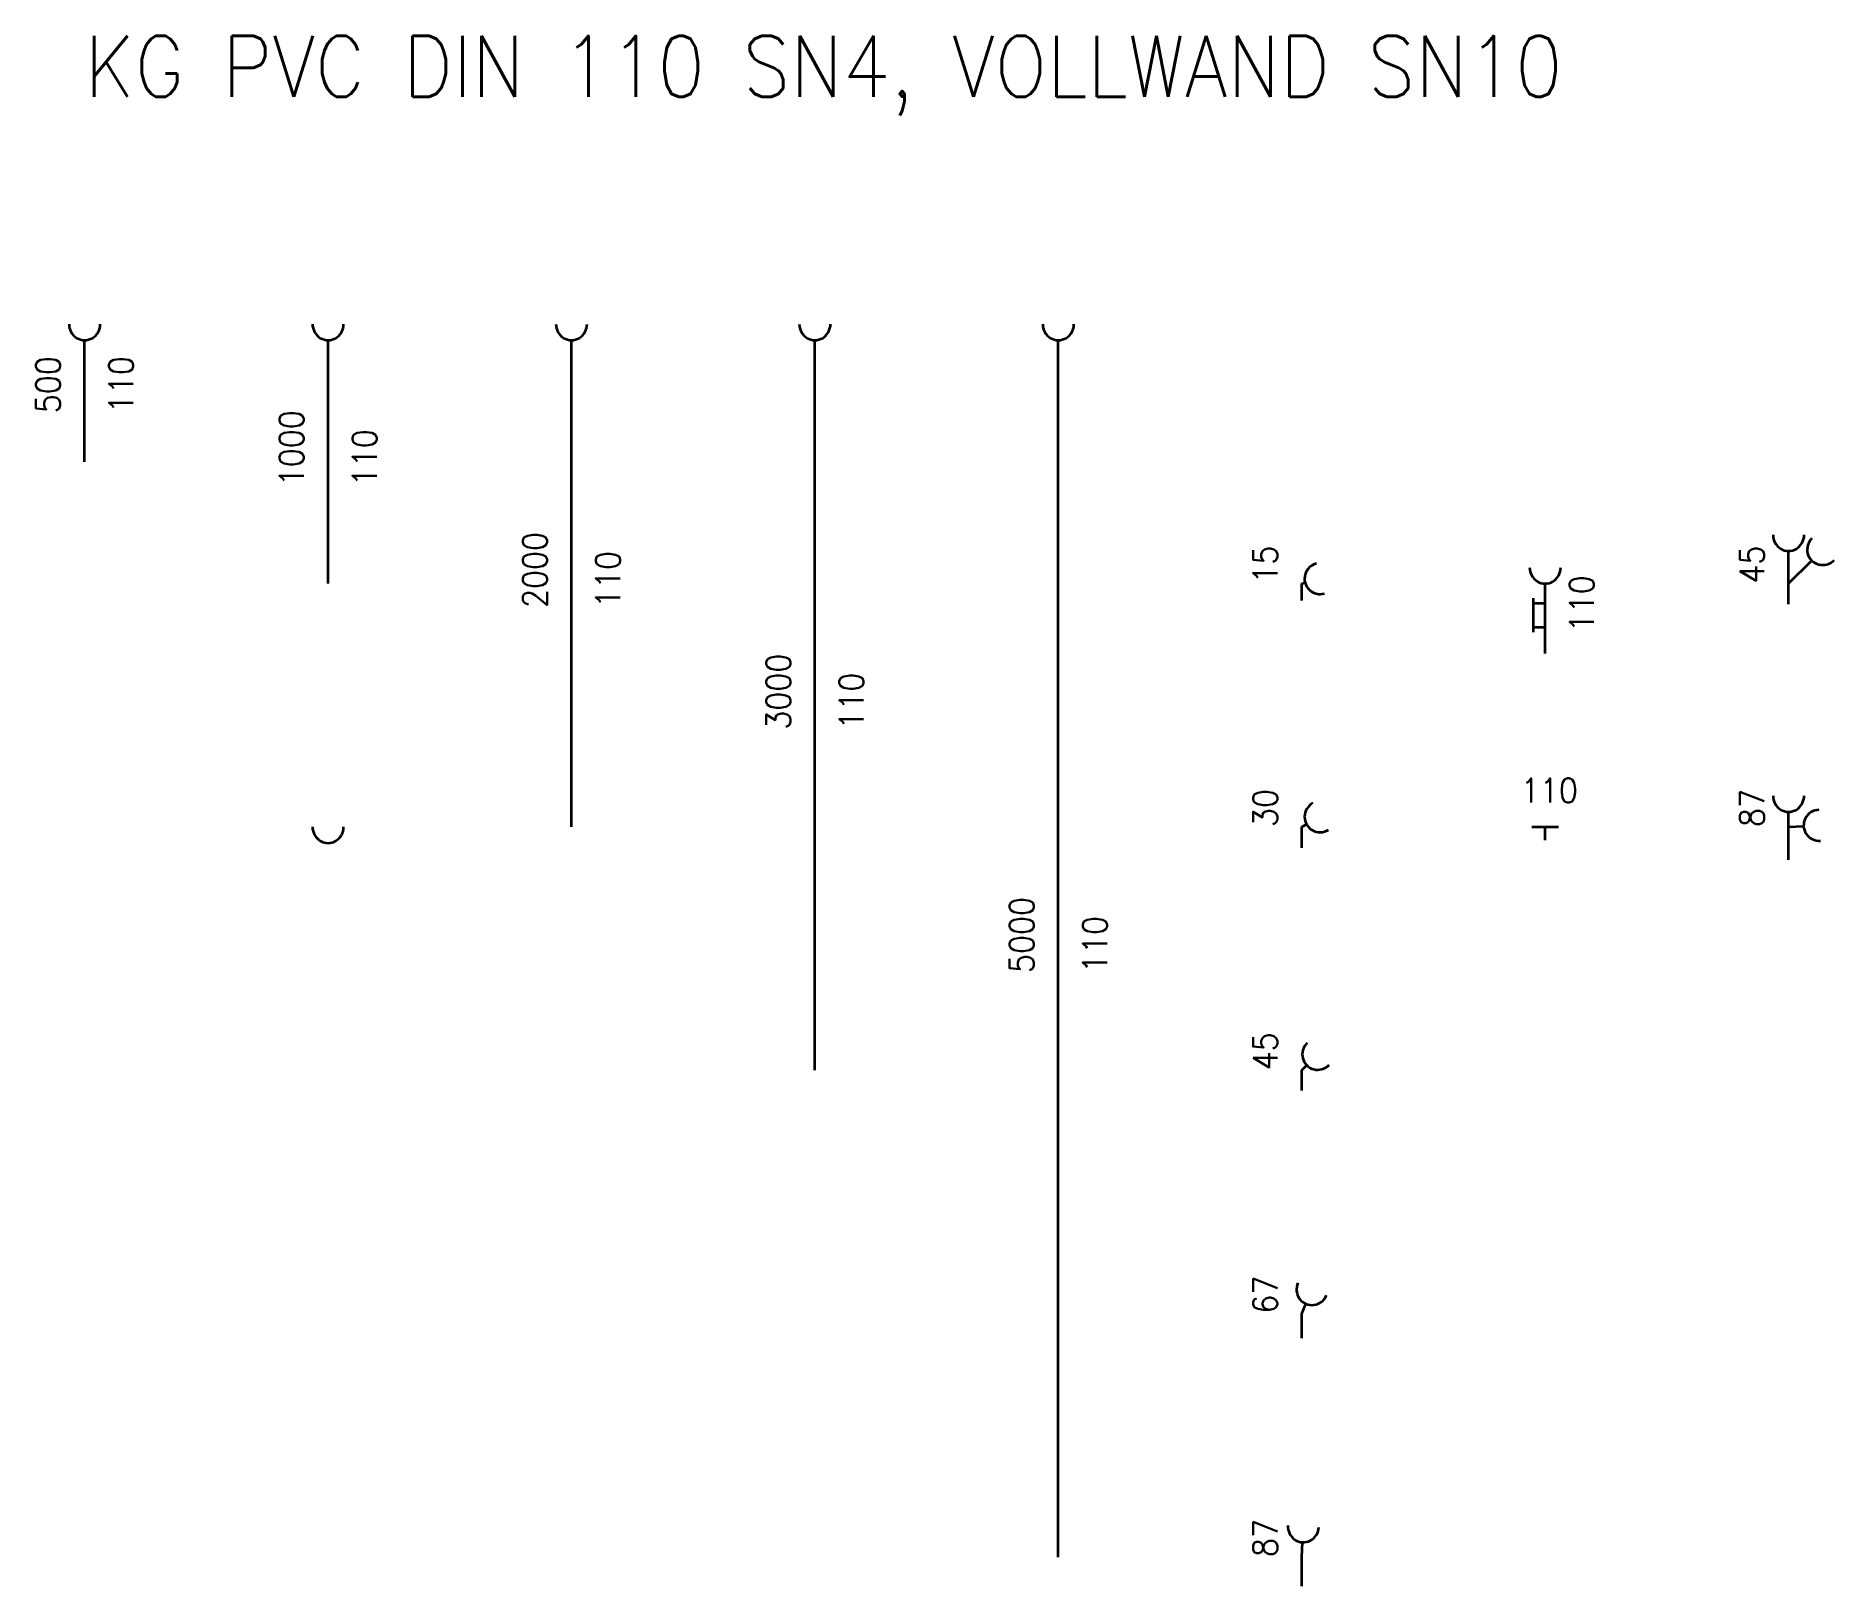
# Model space of a CAD drawing. Header units: millimetres. Extents: x -1020 to 2611, y 178 to 5026.
# Drawn here: x 980 to 1719, y 3488 to 4125 of the extents above; entities that cross this region are included whole.
import ezdxf

# ---------------------------------------------------------------- set-up
doc = ezdxf.new("R2010")
doc.units = ezdxf.units.MM
doc.layers.add('KG-PVC-110', color=7, linetype='Continuous', lineweight=35, true_color=0x800000)
doc.styles.add('textstyle105', font='Standard')
doc.styles.add('textstyle109', font='Standard')
doc.styles.add('textstyle110', font='Standard')
doc.styles.add('textstyle111', font='Standard')
doc.styles.add('textstyle112', font='Standard')
doc.styles.add('textstyle113', font='Standard')
doc.styles.add('textstyle133', font='Standard')
doc.styles.add('textstyle134', font='Standard')
doc.styles.add('textstyle165', font='Standard')
doc.styles.add('textstyle177', font='Standard')
doc.styles.add('textstyle181', font='Standard')
doc.styles.add('textstyle182', font='Standard')
doc.styles.add('textstyle183', font='Standard')
doc.styles.add('textstyle184', font='Standard')
doc.styles.add('textstyle185', font='Standard')
doc.styles.add('textstyle186', font='Standard')
doc.styles.add('textstyle217', font='Standard')
doc.styles.add('textstyle218', font='Standard')
doc.styles.add('textstyle219', font='Standard')
doc.styles.add('textstyle220', font='Standard')

msp = doc.modelspace()

# ---------------------------------------------------------------- texts
at = {"layer": 'KG-PVC-110', "style": 'textstyle105'}
msp.add_text('KG PVC DIN 110 SN4, VOLLWAND SN10', height=25, dxfattribs=at).set_placement((1000, 4100))
at = {"layer": 'KG-PVC-110', "lineweight": 25}
for s, style, p in [('500', 'textstyle181', (990, 3970)), ('110', 'textstyle184', (1020, 3970)), ('1000', 'textstyle182', (1090, 3940)), ('110', 'textstyle185', (1120, 3940)), ('2000', 'textstyle183', (1190, 3890)), ('110', 'textstyle186', (1220, 3890)), ('15', 'textstyle109', (1490, 3900)), ('45', 'textstyle133', (1690, 3900)), ('110', 'textstyle165', (1620, 3880)), ('3000', 'textstyle217', (1290, 3840)), ('110', 'textstyle218', (1320, 3840)), ('30', 'textstyle110', (1490, 3800)), ('87', 'textstyle134', (1690, 3800)), ('5000', 'textstyle219', (1390, 3740)), ('110', 'textstyle220', (1420, 3740)), ('45', 'textstyle111', (1490, 3700)), ('67', 'textstyle112', (1490, 3600)), ('87', 'textstyle113', (1490, 3500))]:
    msp.add_text(s, height=10, rotation=90, dxfattribs=dict(at, style=style)).set_placement(p)
at = {"layer": 'KG-PVC-110', "lineweight": 25, "style": 'textstyle177'}
msp.add_text('110', height=10, dxfattribs=at).set_placement((1590, 3810))

# ---------------------------------------------------------------- linework, layer by layer
at = {"layer": 'KG-PVC-110'}
for p, q in [((1000, 3950), (1000, 4000)), ((1100, 3900), (1100, 4000)), ((1200, 3800), (1200, 4000)), ((1300, 3700), (1300, 4000)), ((1400, 3500), (1400, 4000)), ((1700, 3900), (1700, 3913.4)), ((1700, 3900), (1709.48, 3909.48)), ((1500, 3900), (1501.35, 3900.36)), ((1500, 3893.1), (1500, 3900)), ((1595, 3894), (1595, 3880)), ((1600, 3871.2), (1600, 3900)), ((1700, 3891.5), (1700, 3900)), ((1595, 3892), (1600, 3892)), ((1600, 3882), (1595, 3882)), ((1700, 3800), (1700, 3806.2)), ((1500, 3800), (1501.82, 3801.05)), ((1500, 3791.4), (1500, 3800)), ((1594.5, 3800), (1605.5, 3800)), ((1600, 3794.5), (1600, 3800)), ((1700, 3800), (1706.19, 3800.32)), ((1700, 3786.5), (1700, 3800)), ((1500, 3700), (1502.05, 3702.05)), ((1500, 3691.7), (1500, 3700)), ((1500, 3600), (1501.72, 3604.05)), ((1500, 3590), (1500, 3600)), ((1500, 3500), (1500.32, 3506.09)), ((1500, 3488.1), (1500, 3500))]:
    msp.add_line(p, q, dxfattribs=at)
for centre, major_axis in [((1000, 4006.6), (0, 6.6)), ((1100, 4006.6), (0, 6.6)), ((1200, 4006.6), (0, 6.6)), ((1300, 4006.6), (0, 6.6)), ((1400, 4006.6), (0, 6.6)), ((1700, 3920), (0, 6.6)), ((1714.14, 3914.14), (4.67, 4.67)), ((1507.73, 3902.07), (6.38, 1.71)), ((1600, 3906.6), (0, 6.6)), ((1700, 3812.8), (0, 6.6)), ((1507.72, 3804.3), (5.72, 3.3)), ((1712.78, 3800.67), (6.59, 0.35)), ((1100, 3800), (0, 6.6)), ((1506.72, 3706.72), (4.67, 4.67)), ((1504.3, 3610.13), (2.58, 6.08)), ((1500.66, 3512.68), (0.35, 6.59))]:
    msp.add_ellipse(centre, major_axis=major_axis, ratio=0.969697, start_param=1.570796, end_param=4.712389, dxfattribs=at)

msp.set_redraw_order([(e.dxf.handle, doc.entitydb.next_handle()) for e in msp.query("TEXT MTEXT ATTDEF DIMENSION ARC_DIMENSION")])  # texts and dimensions are drawn at this point

doc.saveas('drawing.dxf')
